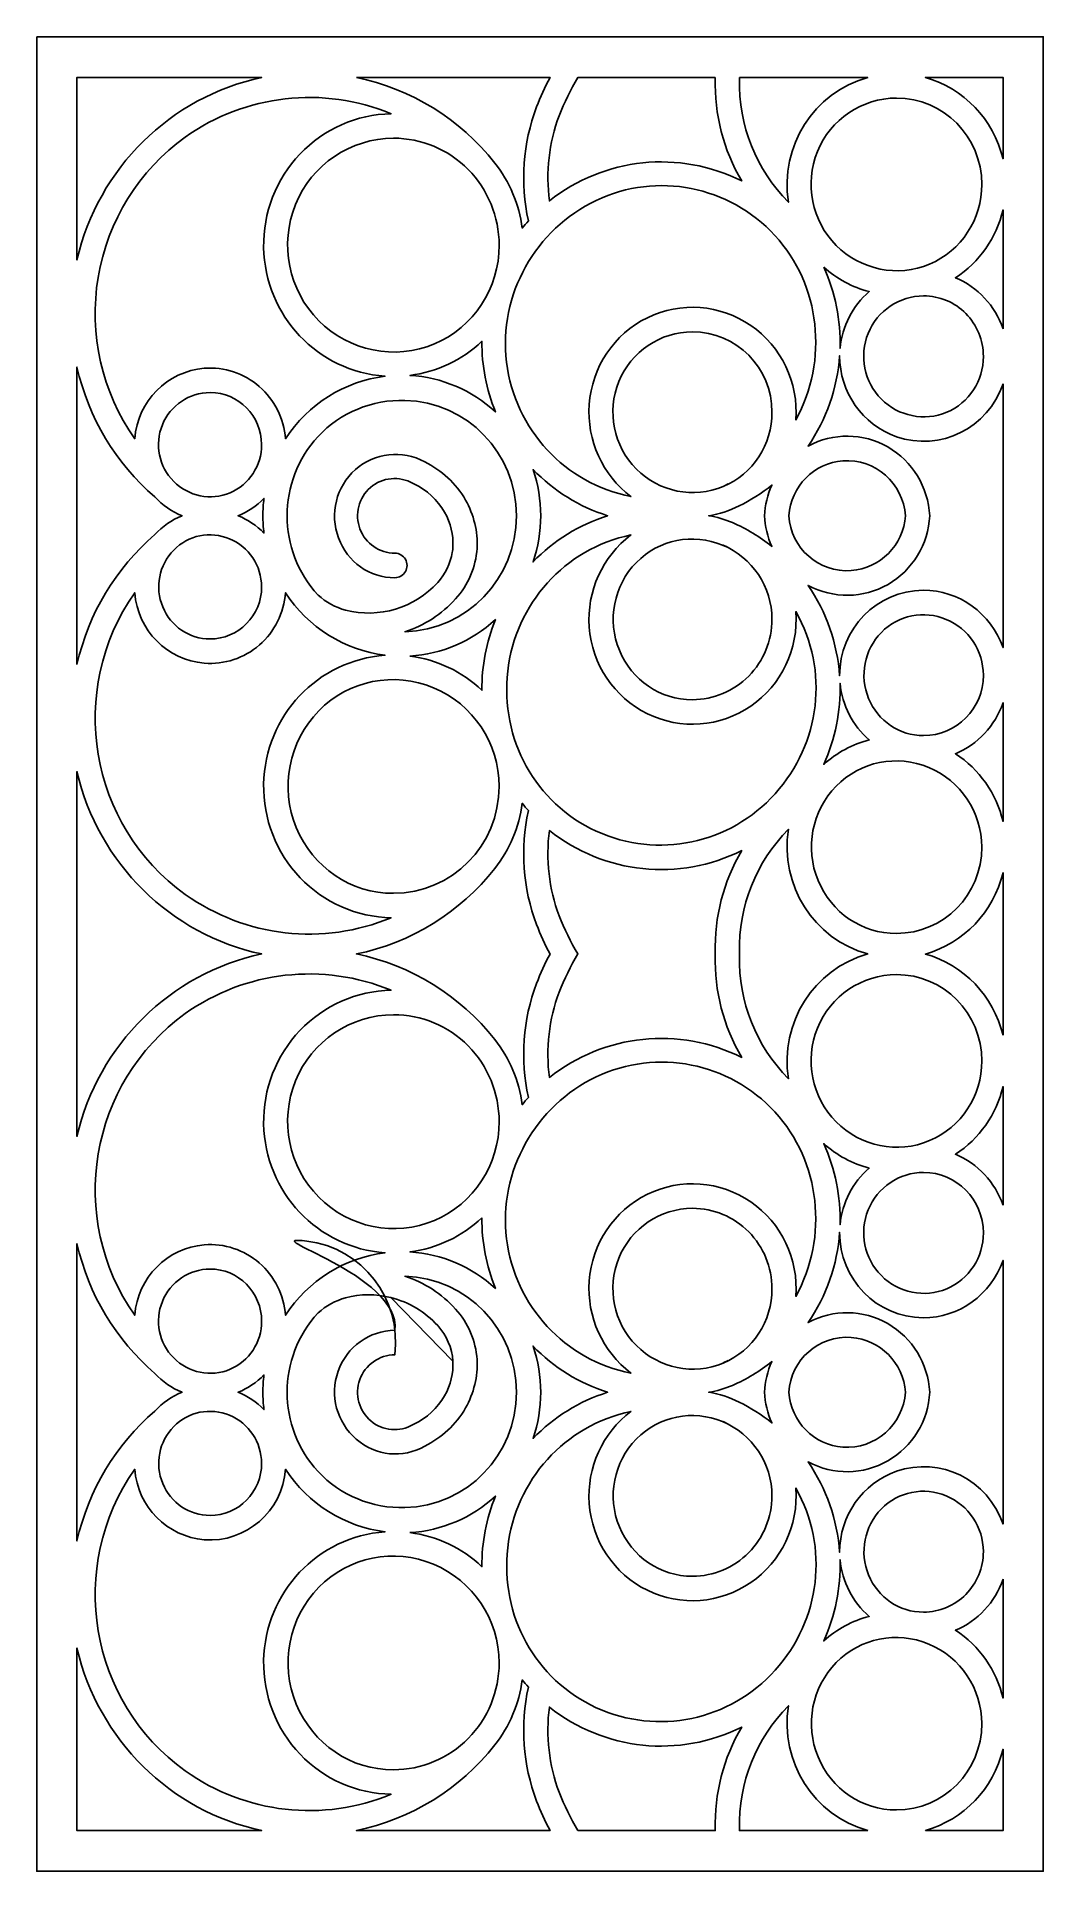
# Model space of a CAD drawing. Header units: centimetres. Extents: x -2.38 to 2.38, y -4.33 to 4.33.
import ezdxf

# ---------------------------------------------------------------- set-up
doc = ezdxf.new("R2010")
doc.units = ezdxf.units.CM
doc.header["$MEASUREMENT"] = 0
doc.layers.add('Layer 1', color=7, linetype='Continuous')

msp = doc.modelspace()

# ---------------------------------------------------------------- linework, layer by layer
at = {"layer": 'Layer 1', "color": 177}
for points, knots in [([(-2.37808, 4.33143), (-2.37808, 4.33143), (2.37808, 4.33143), (2.37808, 4.33143), (2.37808, 4.33143), (2.37808, 4.33143), (2.37808, -4.33142), (2.37808, -4.33142), (2.37808, -4.33142), (2.37808, -4.33142), (-2.37808, -4.33142), (-2.37808, -4.33142), (-2.37808, -4.33142), (-2.37808, -4.33142), (-2.37808, 4.33143), (-2.37808, 4.33143)], [0, 0, 0, 0, 0.2, 0.2, 0.2, 0.2, 0.4, 0.4, 0.4, 0.4, 0.6, 0.6, 0.6, 0.6, 1, 1, 1, 1]), ([(-1.31503, 4.13879), (-1.74663, 4.04691), (-2.08663, 3.7115), (-2.18756, 3.27733), (-2.18756, 3.27733), (-2.18756, 3.27733), (-2.18756, 4.13879), (-2.18756, 4.13879), (-2.18756, 4.13879), (-2.18756, 4.13879), (-1.31502, 4.13879), (-1.31502, 4.13879), (-1.31502, 4.13879), (-1.31502, 4.13879), (-1.31503, 4.13879), (-1.31503, 4.13879)], [0, 0, 0, 0, 0.2, 0.2, 0.2, 0.2, 0.4, 0.4, 0.4, 0.4, 0.6, 0.6, 0.6, 0.6, 1, 1, 1, 1]), ([(-0.73197, 2.72832), (-0.92399, 2.70421), (-1.09578, 2.59629), (-1.20214, 2.43284), (-1.20214, 2.43284), (-1.20945, 2.5285), (-1.25404, 2.61731), (-1.32611, 2.67972), (-1.32611, 2.67972), (-1.39817, 2.74214), (-1.49136, 2.77308), (-1.58596, 2.76569), (-1.58596, 2.76569), (-1.76143, 2.75122), (-1.90072, 2.61074), (-1.91507, 2.4333), (-1.91507, 2.4333), (-2.07016, 2.65401), (-2.13219, 2.92797), (-2.08752, 3.19492), (-2.08752, 3.19492), (-2.04284, 3.46187), (-1.89409, 3.70069), (-1.67583, 3.85752), (-1.67583, 3.85752), (-1.39147, 4.05925), (-1.02477, 4.10064), (-0.70329, 3.96761), (-0.70329, 3.96761), (-0.86606, 3.96454), (-1.02097, 3.89622), (-1.13392, 3.77766), (-1.13392, 3.77766), (-1.24688, 3.6591), (-1.30865, 3.5008), (-1.30562, 3.3362), (-1.30562, 3.3362), (-1.2989, 3.01368), (-1.05026, 2.74985), (-0.73196, 2.72832), (-0.73196, 2.72832), (-0.73196, 2.72832), (-0.73197, 2.72832), (-0.73197, 2.72832)], [0, 0, 0, 0, 0.0833333, 0.0833333, 0.0833333, 0.0833333, 0.1666667, 0.1666667, 0.1666667, 0.1666667, 0.25, 0.25, 0.25, 0.25, 0.3333333, 0.3333333, 0.3333333, 0.3333333, 0.4166667, 0.4166667, 0.4166667, 0.4166667, 0.5, 0.5, 0.5, 0.5, 0.5833333, 0.5833333, 0.5833333, 0.5833333, 0.6666667, 0.6666667, 0.6666667, 0.6666667, 0.75, 0.75, 0.75, 0.75, 0.8333333, 0.8333333, 0.8333333, 0.8333333, 1, 1, 1, 1]), ([(-0.86747, 4.13879), (-0.86747, 4.13879), (0.04731, 4.13879), (0.04731, 4.13879), (0.04731, 4.13879), (0.02336, 4.09375), (0.0022, 4.04727), (-0.01607, 3.99959), (-0.01607, 3.99959), (-0.08109, 3.82802), (-0.09451, 3.64095), (-0.0546, 3.46171), (-0.0546, 3.46171), (-0.06466, 3.45052), (-0.07443, 3.43905), (-0.08389, 3.42733), (-0.08389, 3.42733), (-0.09837, 3.53995), (-0.14311, 3.64635), (-0.2133, 3.73501), (-0.2133, 3.73501), (-0.37794, 3.94293), (-0.60933, 4.0858), (-0.86747, 4.13879)], [0, 0, 0, 0, 0.1428571, 0.1428571, 0.1428571, 0.1428571, 0.2857143, 0.2857143, 0.2857143, 0.2857143, 0.4285714, 0.4285714, 0.4285714, 0.4285714, 0.5714286, 0.5714286, 0.5714286, 0.5714286, 0.7142857, 0.7142857, 0.7142857, 0.7142857, 1, 1, 1, 1]), ([(0.82778, 4.13879), (0.82778, 4.13879), (0.82766, 4.13442), (0.82766, 4.13442), (0.82766, 4.13442), (0.82378, 3.96431), (0.86713, 3.7966), (0.95287, 3.65019), (0.95287, 3.65019), (0.65728, 3.79835), (0.30414, 3.76176), (0.04467, 3.55573), (0.04467, 3.55573), (0.02629, 3.69158), (0.0421, 3.82998), (0.09059, 3.95802), (0.09059, 3.95802), (0.11467, 4.02083), (0.14429, 4.08134), (0.17909, 4.13878), (0.17909, 4.13878), (0.17909, 4.13878), (0.82778, 4.13879), (0.82778, 4.13879)], [0, 0, 0, 0, 0.1428571, 0.1428571, 0.1428571, 0.1428571, 0.2857143, 0.2857143, 0.2857143, 0.2857143, 0.4285714, 0.4285714, 0.4285714, 0.4285714, 0.5714286, 0.5714286, 0.5714286, 0.5714286, 0.7142857, 0.7142857, 0.7142857, 0.7142857, 1, 1, 1, 1]), ([(0.94215, 4.13879), (0.94215, 4.13879), (1.54815, 4.13879), (1.54815, 4.13879), (1.54815, 4.13879), (1.29317, 4.06738), (1.13194, 3.81407), (1.17392, 3.54991), (1.17392, 3.54991), (1.02109, 3.70347), (0.93724, 3.91388), (0.94194, 4.1317), (0.94194, 4.1317), (0.942, 4.13406), (0.94206, 4.13643), (0.94215, 4.13879)], [0, 0, 0, 0, 0.2, 0.2, 0.2, 0.2, 0.4, 0.4, 0.4, 0.4, 0.6, 0.6, 0.6, 0.6, 1, 1, 1, 1]), ([(2.18757, 4.13879), (2.18757, 4.13879), (2.18757, 3.75535), (2.18757, 3.75535), (2.18757, 3.75535), (2.14264, 3.94084), (2.00251, 4.08736), (1.82063, 4.13879), (1.82063, 4.13879), (1.82063, 4.13879), (2.18757, 4.13879), (2.18757, 4.13879), (2.18757, 4.13879), (2.18757, 4.13879), (2.18757, 4.13879), (2.18757, 4.13879)], [0, 0, 0, 0, 0.2, 0.2, 0.2, 0.2, 0.4, 0.4, 0.4, 0.4, 0.6, 0.6, 0.6, 0.6, 1, 1, 1, 1]), ([(2.08733, 3.63422), (2.08793, 3.46968), (1.99045, 3.32097), (1.84035, 3.25744), (1.84035, 3.25744), (1.69024, 3.19391), (1.51497, 3.2302), (1.39948, 3.34611), (1.39948, 3.34611), (1.28399, 3.46203), (1.24893, 3.63689), (1.31064, 3.78914), (1.31064, 3.78914), (1.37235, 3.94139), (1.52167, 4.04106), (1.68439, 4.04167), (1.68439, 4.04167), (1.90679, 4.04181), (2.08719, 3.8591), (2.08733, 3.63422)], [0, 0, 0, 0, 0.1666667, 0.1666667, 0.1666667, 0.1666667, 0.3333333, 0.3333333, 0.3333333, 0.3333333, 0.5, 0.5, 0.5, 0.5, 0.6666667, 0.6666667, 0.6666667, 0.6666667, 1, 1, 1, 1]), ([(-0.19308, 3.34736), (-0.19233, 3.14352), (-0.31309, 2.9593), (-0.49904, 2.88059), (-0.49904, 2.88059), (-0.68499, 2.80189), (-0.90213, 2.84684), (-1.04521, 2.99045), (-1.04521, 2.99045), (-1.18827, 3.13405), (-1.23171, 3.35066), (-1.15526, 3.53928), (-1.15526, 3.53928), (-1.07881, 3.72789), (-0.89383, 3.85136), (-0.69224, 3.85212), (-0.69224, 3.85212), (-0.55994, 3.8522), (-0.43302, 3.79914), (-0.33941, 3.7046), (-0.33941, 3.7046), (-0.2458, 3.61006), (-0.19316, 3.48115), (-0.19308, 3.34736)], [0, 0, 0, 0, 0.1428571, 0.1428571, 0.1428571, 0.1428571, 0.2857143, 0.2857143, 0.2857143, 0.2857143, 0.4285714, 0.4285714, 0.4285714, 0.4285714, 0.5714286, 0.5714286, 0.5714286, 0.5714286, 0.7142857, 0.7142857, 0.7142857, 0.7142857, 1, 1, 1, 1]), ([(0.42975, 2.16015), (0.1186, 2.22035), (-0.11872, 2.47648), (-0.15788, 2.79436), (-0.15788, 2.79436), (-0.19703, 3.11225), (-0.02099, 3.42319), (0.26604, 3.55873), (0.26604, 3.55873), (0.55308, 3.69427), (0.89379, 3.62728), (1.1097, 3.39286), (1.1097, 3.39286), (1.3256, 3.15844), (1.36308, 2.80216), (1.20899, 2.52227), (1.20899, 2.52227), (1.22179, 2.69871), (1.14054, 2.86865), (0.99583, 2.96808), (0.99583, 2.96808), (0.85113, 3.06751), (0.66496, 3.08132), (0.50745, 3.00432), (0.50745, 3.00432), (0.34994, 2.92731), (0.24503, 2.7712), (0.23223, 2.59476), (0.23223, 2.59476), (0.22089, 2.42531), (0.29518, 2.26173), (0.42976, 2.16014), (0.42976, 2.16014), (0.42976, 2.16014), (0.42975, 2.16015), (0.42975, 2.16015)], [0, 0, 0, 0, 0.1, 0.1, 0.1, 0.1, 0.2, 0.2, 0.2, 0.2, 0.3, 0.3, 0.3, 0.3, 0.4, 0.4, 0.4, 0.4, 0.5, 0.5, 0.5, 0.5, 0.6, 0.6, 0.6, 0.6, 0.7, 0.7, 0.7, 0.7, 0.8, 0.8, 0.8, 0.8, 1, 1, 1, 1]), ([(2.18757, 2.95229), (2.15023, 3.06156), (2.06838, 3.14931), (1.96266, 3.19332), (1.96266, 3.19332), (2.07585, 3.26639), (2.15649, 3.38099), (2.18757, 3.5131), (2.18757, 3.5131), (2.18757, 3.5131), (2.18757, 2.95229), (2.18757, 2.95229)], [0, 0, 0, 0, 0.25, 0.25, 0.25, 0.25, 0.5, 0.5, 0.5, 0.5, 1, 1, 1, 1]), ([(1.34067, 3.24338), (1.40215, 3.18809), (1.47576, 3.14845), (1.55544, 3.12771), (1.55544, 3.12771), (1.47684, 3.06012), (1.42738, 2.96432), (1.41752, 2.86048), (1.41752, 2.86048), (1.42144, 2.99241), (1.39516, 3.12343), (1.34067, 3.24338)], [0, 0, 0, 0, 0.25, 0.25, 0.25, 0.25, 0.5, 0.5, 0.5, 0.5, 1, 1, 1, 1]), ([(2.09474, 2.82212), (2.09516, 2.70681), (2.02685, 2.6026), (1.92166, 2.55808), (1.92166, 2.55808), (1.81648, 2.51356), (1.69365, 2.53898), (1.61272, 2.62022), (1.61272, 2.62022), (1.53178, 2.70144), (1.50721, 2.82398), (1.55045, 2.93067), (1.55045, 2.93067), (1.5937, 3.03737), (1.69834, 3.10721), (1.81237, 3.10764), (1.81237, 3.10764), (1.88721, 3.10769), (1.959, 3.07767), (2.01196, 3.02419), (2.01196, 3.02419), (2.06491, 2.97071), (2.09469, 2.89779), (2.09474, 2.82211), (2.09474, 2.82211), (2.09474, 2.82211), (2.09474, 2.82212), (2.09474, 2.82212)], [0, 0, 0, 0, 0.125, 0.125, 0.125, 0.125, 0.25, 0.25, 0.25, 0.25, 0.375, 0.375, 0.375, 0.375, 0.5, 0.5, 0.5, 0.5, 0.625, 0.625, 0.625, 0.625, 0.75, 0.75, 0.75, 0.75, 1, 1, 1, 1]), ([(-0.27453, 2.89304), (-0.27543, 2.77876), (-0.2537, 2.66549), (-0.21058, 2.55985), (-0.21058, 2.55985), (-0.32177, 2.66236), (-0.46431, 2.72314), (-0.61451, 2.73202), (-0.61451, 2.73202), (-0.48731, 2.74846), (-0.36845, 2.80474), (-0.27453, 2.89304), (-0.27453, 2.89304), (-0.27453, 2.89304), (-0.27453, 2.89304), (-0.27453, 2.89304)], [0, 0, 0, 0, 0.2, 0.2, 0.2, 0.2, 0.4, 0.4, 0.4, 0.4, 0.6, 0.6, 0.6, 0.6, 1, 1, 1, 1]), ([(1.096, 2.55852), (1.09656, 2.40523), (1.00574, 2.26668), (0.8659, 2.2075), (0.8659, 2.2075), (0.72606, 2.14831), (0.56277, 2.18212), (0.45518, 2.29011), (0.45518, 2.29011), (0.34758, 2.3981), (0.31492, 2.561), (0.37241, 2.70285), (0.37241, 2.70285), (0.42991, 2.84468), (0.56901, 2.93754), (0.72061, 2.93811), (0.72061, 2.93811), (0.9278, 2.93824), (1.09586, 2.76803), (1.096, 2.55852)], [0, 0, 0, 0, 0.1666667, 0.1666667, 0.1666667, 0.1666667, 0.3333333, 0.3333333, 0.3333333, 0.3333333, 0.5, 0.5, 0.5, 0.5, 0.6666667, 0.6666667, 0.6666667, 0.6666667, 1, 1, 1, 1]), ([(2.18757, 2.69194), (2.11665, 2.48249), (1.89077, 2.37099), (1.68364, 2.44271), (1.68364, 2.44271), (1.52326, 2.49952), (1.41584, 2.6528), (1.41571, 2.82463), (1.41571, 2.82463), (1.4048, 2.67165), (1.35338, 2.52439), (1.26691, 2.39837), (1.26691, 2.39837), (1.38476, 2.46221), (1.52672, 2.46062), (1.64315, 2.39417), (1.64315, 2.39417), (1.75957, 2.32772), (1.83434, 2.20441), (1.8412, 2.0694), (1.8412, 2.0694), (1.83477, 1.93437), (1.76044, 1.81206), (1.64422, 1.74523), (1.64422, 1.74523), (1.528, 1.67841), (1.38496, 1.67695), (1.26691, 1.74041), (1.26691, 1.74041), (1.35339, 1.61441), (1.40478, 1.46714), (1.41571, 1.31417), (1.41571, 1.31417), (1.4142, 1.53554), (1.59095, 1.71625), (1.80987, 1.71779), (1.80987, 1.71779), (1.97981, 1.71776), (2.13128, 1.60899), (2.18757, 1.44685), (2.18757, 1.44685), (2.18757, 1.44685), (2.18757, 2.69194), (2.18757, 2.69194)], [0, 0, 0, 0, 0.0833333, 0.0833333, 0.0833333, 0.0833333, 0.1666667, 0.1666667, 0.1666667, 0.1666667, 0.25, 0.25, 0.25, 0.25, 0.3333333, 0.3333333, 0.3333333, 0.3333333, 0.4166667, 0.4166667, 0.4166667, 0.4166667, 0.5, 0.5, 0.5, 0.5, 0.5833333, 0.5833333, 0.5833333, 0.5833333, 0.6666667, 0.6666667, 0.6666667, 0.6666667, 0.75, 0.75, 0.75, 0.75, 0.8333333, 0.8333333, 0.8333333, 0.8333333, 1, 1, 1, 1]), ([(-2.18756, 1.36724), (-2.18756, 1.36724), (-2.18756, 2.77155), (-2.18756, 2.77155), (-2.18756, 2.77155), (-2.13358, 2.53233), (-2.00466, 2.31729), (-1.81983, 2.15832), (-1.81983, 2.15832), (-1.78391, 2.11946), (-1.73998, 2.08911), (-1.69113, 2.0694), (-1.69113, 2.0694), (-1.73998, 2.04968), (-1.78391, 2.01932), (-1.81983, 1.98046), (-1.81983, 1.98046), (-2.00464, 1.82148), (-2.13362, 1.60646), (-2.18756, 1.36724)], [0, 0, 0, 0, 0.1666667, 0.1666667, 0.1666667, 0.1666667, 0.3333333, 0.3333333, 0.3333333, 0.3333333, 0.5, 0.5, 0.5, 0.5, 0.6666667, 0.6666667, 0.6666667, 0.6666667, 1, 1, 1, 1]), ([(-1.31539, 2.4052), (-1.31502, 2.30588), (-1.37386, 2.21611), (-1.46447, 2.17776), (-1.46447, 2.17776), (-1.55508, 2.13941), (-1.66089, 2.16131), (-1.7306, 2.23128), (-1.7306, 2.23128), (-1.80032, 2.30126), (-1.82149, 2.4068), (-1.78423, 2.49871), (-1.78423, 2.49871), (-1.74698, 2.59062), (-1.65684, 2.65078), (-1.55862, 2.65115), (-1.55862, 2.65115), (-1.42437, 2.65124), (-1.31547, 2.54095), (-1.31539, 2.4052), (-1.31539, 2.4052), (-1.31539, 2.4052), (-1.31539, 2.4052), (-1.31539, 2.4052)], [0, 0, 0, 0, 0.1428571, 0.1428571, 0.1428571, 0.1428571, 0.2857143, 0.2857143, 0.2857143, 0.2857143, 0.4285714, 0.4285714, 0.4285714, 0.4285714, 0.5714286, 0.5714286, 0.5714286, 0.5714286, 0.7142857, 0.7142857, 0.7142857, 0.7142857, 1, 1, 1, 1]), ([(-0.59562, 2.22016), (-0.53499, 2.19118), (-0.48445, 2.14426), (-0.45072, 2.08564), (-0.45072, 2.08564), (-0.42253, 2.03608), (-0.40885, 1.9794), (-0.41126, 1.92228), (-0.41126, 1.92228), (-0.41193, 1.9136), (-0.413, 1.90496), (-0.41447, 1.89638), (-0.41447, 1.89638), (-0.42351, 1.84344), (-0.44742, 1.79421), (-0.4833, 1.75458), (-0.4833, 1.75458), (-0.59374, 1.63377), (-0.76074, 1.58352), (-0.91857, 1.62344), (-0.91857, 1.62344), (-0.96668, 1.63702), (-1.01115, 1.66142), (-1.04864, 1.69479), (-1.04864, 1.69479), (-1.24372, 1.9053), (-1.24352, 2.23316), (-1.04871, 2.44392), (-1.04871, 2.44392), (-0.94188, 2.55674), (-0.79268, 2.61855), (-0.63827, 2.61405), (-0.63827, 2.61405), (-0.34545, 2.60784), (-0.11116, 2.36557), (-0.11078, 2.0694), (-0.11078, 2.0694), (-0.11086, 1.77262), (-0.34507, 1.52976), (-0.63844, 1.52142), (-0.63844, 1.52142), (-0.54654, 1.55108), (-0.46399, 1.60455), (-0.39894, 1.67658), (-0.39894, 1.67658), (-0.33942, 1.74234), (-0.30356, 1.82641), (-0.29714, 1.91532), (-0.29714, 1.91532), (-0.29339, 1.99511), (-0.31233, 2.07429), (-0.35176, 2.14351), (-0.35176, 2.14351), (-0.39678, 2.22186), (-0.46405, 2.28466), (-0.54489, 2.32376), (-0.54489, 2.32376), (-0.65072, 2.3821), (-0.78129, 2.36762), (-0.87209, 2.28746), (-0.87209, 2.28746), (-0.9629, 2.20731), (-0.99474, 2.07844), (-0.95187, 1.96452), (-0.95187, 1.96452), (-0.909, 1.8506), (-0.80601, 1.77573), (-0.68548, 1.7769), (-0.68548, 1.7769), (-0.66506, 1.7769), (-0.64619, 1.78791), (-0.63598, 1.80579), (-0.63598, 1.80579), (-0.62577, 1.82367), (-0.62577, 1.8457), (-0.63598, 1.86359), (-0.63598, 1.86359), (-0.64618, 1.88147), (-0.66505, 1.89249), (-0.68547, 1.89249), (-0.68547, 1.89249), (-0.75879, 1.89183), (-0.82472, 1.93751), (-0.85058, 2.00689), (-0.85058, 2.00689), (-0.87644, 2.07627), (-0.85672, 2.15459), (-0.80121, 2.20303), (-0.80121, 2.20303), (-0.7457, 2.25147), (-0.66349, 2.25817), (-0.5994, 2.22215), (-0.5994, 2.22215), (-0.59817, 2.22144), (-0.59691, 2.22077), (-0.59562, 2.22016), (-0.59562, 2.22016), (-0.59562, 2.22016), (-0.59562, 2.22016), (-0.59562, 2.22016)], [0, 0, 0, 0, 0.0384615, 0.0384615, 0.0384615, 0.0384615, 0.0769231, 0.0769231, 0.0769231, 0.0769231, 0.1153846, 0.1153846, 0.1153846, 0.1153846, 0.1538462, 0.1538462, 0.1538462, 0.1538462, 0.1923077, 0.1923077, 0.1923077, 0.1923077, 0.2307692, 0.2307692, 0.2307692, 0.2307692, 0.2692308, 0.2692308, 0.2692308, 0.2692308, 0.3076923, 0.3076923, 0.3076923, 0.3076923, 0.3461538, 0.3461538, 0.3461538, 0.3461538, 0.3846154, 0.3846154, 0.3846154, 0.3846154, 0.4230769, 0.4230769, 0.4230769, 0.4230769, 0.4615385, 0.4615385, 0.4615385, 0.4615385, 0.5, 0.5, 0.5, 0.5, 0.5384615, 0.5384615, 0.5384615, 0.5384615, 0.5769231, 0.5769231, 0.5769231, 0.5769231, 0.6153846, 0.6153846, 0.6153846, 0.6153846, 0.6538462, 0.6538462, 0.6538462, 0.6538462, 0.6923077, 0.6923077, 0.6923077, 0.6923077, 0.7307692, 0.7307692, 0.7307692, 0.7307692, 0.7692308, 0.7692308, 0.7692308, 0.7692308, 0.8076923, 0.8076923, 0.8076923, 0.8076923, 0.8461538, 0.8461538, 0.8461538, 0.8461538, 0.8846154, 0.8846154, 0.8846154, 0.8846154, 0.9230769, 0.9230769, 0.9230769, 0.9230769, 1, 1, 1, 1]), ([(1.72669, 2.0694), (1.71585, 2.22351), (1.58386, 2.33959), (1.43145, 2.32863), (1.43145, 2.32863), (1.29425, 2.31822), (1.18525, 2.20814), (1.17509, 2.0694), (1.17509, 2.0694), (1.18593, 1.91528), (1.31792, 1.7992), (1.47033, 1.81016), (1.47033, 1.81016), (1.60753, 1.82057), (1.71653, 1.93065), (1.72669, 2.0694)], [0, 0, 0, 0, 0.2, 0.2, 0.2, 0.2, 0.4, 0.4, 0.4, 0.4, 0.6, 0.6, 0.6, 0.6, 1, 1, 1, 1]), ([(0.00353, 2.06941), (0.00353, 1.99516), (-0.0088, 1.92142), (-0.03292, 1.85129), (-0.03292, 1.85129), (0.0649, 1.9523), (0.18602, 2.02725), (0.31947, 2.0694), (0.31947, 2.0694), (0.18602, 2.11152), (0.06492, 2.18649), (-0.03291, 2.28748), (-0.03291, 2.28748), (-0.00879, 2.21736), (0.00353, 2.14363), (0.00353, 2.06939), (0.00353, 2.06939), (0.00353, 2.06939), (0.00353, 2.06941), (0.00353, 2.06941)], [0, 0, 0, 0, 0.1666667, 0.1666667, 0.1666667, 0.1666667, 0.3333333, 0.3333333, 0.3333333, 0.3333333, 0.5, 0.5, 0.5, 0.5, 0.6666667, 0.6666667, 0.6666667, 0.6666667, 1, 1, 1, 1]), ([(1.06058, 2.0694), (1.06305, 2.01931), (1.07491, 1.97018), (1.09555, 1.92459), (1.09555, 1.92459), (1.03862, 1.96997), (0.97618, 2.00776), (0.90972, 2.03704), (0.90972, 2.03704), (0.87355, 2.05235), (0.8357, 2.06321), (0.79697, 2.0694), (0.79697, 2.0694), (0.84682, 2.07735), (0.89513, 2.09305), (0.94023, 2.11594), (0.94023, 2.11594), (0.99537, 2.14291), (1.04745, 2.17585), (1.09555, 2.2142), (1.09555, 2.2142), (1.07492, 2.16861), (1.06305, 2.11948), (1.06058, 2.0694), (1.06058, 2.0694), (1.06058, 2.0694), (1.06058, 2.0694), (1.06058, 2.0694)], [0, 0, 0, 0, 0.125, 0.125, 0.125, 0.125, 0.25, 0.25, 0.25, 0.25, 0.375, 0.375, 0.375, 0.375, 0.5, 0.5, 0.5, 0.5, 0.625, 0.625, 0.625, 0.625, 0.75, 0.75, 0.75, 0.75, 1, 1, 1, 1]), ([(0.88969, 2.21961), (0.88148, 2.21561), (0.87319, 2.21176), (0.86484, 2.20806), (0.86484, 2.20806), (0.86484, 2.20806), (0.88969, 2.21961), (0.88969, 2.21961)], [0, 0, 0, 0, 0.3333333, 0.3333333, 0.3333333, 0.3333333, 1, 1, 1, 1]), ([(-1.30928, 2.0694), (-1.30928, 2.0967), (-1.30762, 2.12399), (-1.30429, 2.15109), (-1.30429, 2.15109), (-1.33889, 2.11566), (-1.38038, 2.08784), (-1.42612, 2.0694), (-1.42612, 2.0694), (-1.38038, 2.05094), (-1.3389, 2.02312), (-1.30429, 1.98771), (-1.30429, 1.98771), (-1.30762, 2.0148), (-1.30928, 2.04209), (-1.30928, 2.0694)], [0, 0, 0, 0, 0.2, 0.2, 0.2, 0.2, 0.4, 0.4, 0.4, 0.4, 0.6, 0.6, 0.6, 0.6, 1, 1, 1, 1]), ([(-1.31539, 1.73359), (-1.31575, 1.83322), (-1.37542, 1.92282), (-1.46659, 1.96061), (-1.46659, 1.96061), (-1.55775, 1.9984), (-1.66119, 1.97821), (-1.7306, 1.90751), (-1.7306, 1.90751), (-1.80002, 1.83681), (-1.82048, 1.73078), (-1.78244, 1.63887), (-1.78244, 1.63887), (-1.7444, 1.54696), (-1.65715, 1.48727), (-1.55862, 1.48764), (-1.55862, 1.48764), (-1.49407, 1.48768), (-1.43218, 1.51365), (-1.38657, 1.55983), (-1.38657, 1.55983), (-1.34095, 1.60602), (-1.31535, 1.66832), (-1.31539, 1.73359), (-1.31539, 1.73359), (-1.31539, 1.73359), (-1.31539, 1.73359), (-1.31539, 1.73359)], [0, 0, 0, 0, 0.125, 0.125, 0.125, 0.125, 0.25, 0.25, 0.25, 0.25, 0.375, 0.375, 0.375, 0.375, 0.5, 0.5, 0.5, 0.5, 0.625, 0.625, 0.625, 0.625, 0.75, 0.75, 0.75, 0.75, 1, 1, 1, 1]), ([(0.42975, 1.97864), (0.11812, 1.9144), (-0.11704, 1.65437), (-0.15254, 1.33478), (-0.15254, 1.33478), (-0.18804, 1.01519), (-0.02374, 0.71259), (0.26603, 0.58004), (0.26603, 0.58004), (0.5558, 0.44749), (0.89703, 0.51891), (1.11096, 0.75689), (1.11096, 0.75689), (1.32488, 0.99487), (1.36704, 1.33745), (1.20898, 1.61652), (1.20898, 1.61652), (1.22179, 1.44009), (1.14054, 1.27015), (0.99583, 1.17071), (0.99583, 1.17071), (0.85113, 1.07128), (0.66496, 1.05747), (0.50746, 1.13447), (0.50746, 1.13447), (0.34995, 1.21148), (0.24503, 1.3676), (0.23223, 1.54404), (0.23223, 1.54404), (0.22084, 1.71335), (0.29531, 1.87707), (0.42976, 1.97865), (0.42976, 1.97865), (0.42976, 1.97865), (0.42975, 1.97864), (0.42975, 1.97864)], [0, 0, 0, 0, 0.1, 0.1, 0.1, 0.1, 0.2, 0.2, 0.2, 0.2, 0.3, 0.3, 0.3, 0.3, 0.4, 0.4, 0.4, 0.4, 0.5, 0.5, 0.5, 0.5, 0.6, 0.6, 0.6, 0.6, 0.7, 0.7, 0.7, 0.7, 0.8, 0.8, 0.8, 0.8, 1, 1, 1, 1]), ([(1.096, 1.58027), (1.09544, 1.73403), (1.00334, 1.87232), (0.86264, 1.93064), (0.86264, 1.93064), (0.72195, 1.98896), (0.56231, 1.95781), (0.45518, 1.84869), (0.45518, 1.84869), (0.34805, 1.73956), (0.31647, 1.57593), (0.37518, 1.43408), (0.37518, 1.43408), (0.43388, 1.29224), (0.56855, 1.20012), (0.72061, 1.20069), (0.72061, 1.20069), (0.82023, 1.20075), (0.91575, 1.24083), (0.98615, 1.31211), (0.98615, 1.31211), (1.05654, 1.38338), (1.09606, 1.47954), (1.096, 1.58028), (1.096, 1.58028), (1.096, 1.58028), (1.096, 1.58027), (1.096, 1.58027)], [0, 0, 0, 0, 0.125, 0.125, 0.125, 0.125, 0.25, 0.25, 0.25, 0.25, 0.375, 0.375, 0.375, 0.375, 0.5, 0.5, 0.5, 0.5, 0.625, 0.625, 0.625, 0.625, 0.75, 0.75, 0.75, 0.75, 1, 1, 1, 1]), ([(0.88969, 1.91918), (0.88148, 1.92318), (0.87319, 1.92703), (0.86484, 1.93073), (0.86484, 1.93073), (0.86484, 1.93073), (0.88969, 1.91918), (0.88969, 1.91918)], [0, 0, 0, 0, 0.3333333, 0.3333333, 0.3333333, 0.3333333, 1, 1, 1, 1]), ([(-0.70329, 0.17118), (-0.86586, 0.17404), (-1.02066, 0.24208), (-1.13362, 0.36034), (-1.13362, 0.36034), (-1.24658, 0.47861), (-1.30844, 0.63819), (-1.30562, 0.80259), (-1.30562, 0.80259), (-1.29925, 1.12474), (-1.04987, 1.38863), (-0.73196, 1.41047), (-0.73196, 1.41047), (-0.92387, 1.43452), (-1.0958, 1.54262), (-1.20213, 1.70595), (-1.20213, 1.70595), (-1.20932, 1.6104), (-1.25374, 1.52165), (-1.32564, 1.45922), (-1.32564, 1.45922), (-1.39754, 1.39679), (-1.49147, 1.36584), (-1.58596, 1.37311), (-1.58596, 1.37311), (-1.76126, 1.38739), (-1.90057, 1.52826), (-1.91507, 1.70549), (-1.91507, 1.70549), (-2.23785, 1.2449), (-2.13131, 0.60767), (-1.67583, 0.28128), (-1.67583, 0.28128), (-1.39119, 0.07951), (-1.02494, 0.03793), (-0.70328, 0.17118), (-0.70328, 0.17118), (-0.70328, 0.17118), (-0.70329, 0.17118), (-0.70329, 0.17118)], [0, 0, 0, 0, 0.0909091, 0.0909091, 0.0909091, 0.0909091, 0.1818182, 0.1818182, 0.1818182, 0.1818182, 0.2727273, 0.2727273, 0.2727273, 0.2727273, 0.3636364, 0.3636364, 0.3636364, 0.3636364, 0.4545455, 0.4545455, 0.4545455, 0.4545455, 0.5454545, 0.5454545, 0.5454545, 0.5454545, 0.6363636, 0.6363636, 0.6363636, 0.6363636, 0.7272727, 0.7272727, 0.7272727, 0.7272727, 0.8181818, 0.8181818, 0.8181818, 0.8181818, 1, 1, 1, 1]), ([(-0.61453, 1.40678), (-0.48737, 1.39036), (-0.36843, 1.33402), (-0.27454, 1.24576), (-0.27454, 1.24576), (-0.27543, 1.36001), (-0.25368, 1.47333), (-0.21058, 1.57894), (-0.21058, 1.57894), (-0.32171, 1.47646), (-0.46438, 1.41568), (-0.61452, 1.40677), (-0.61452, 1.40677), (-0.61452, 1.40677), (-0.61453, 1.40678), (-0.61453, 1.40678)], [0, 0, 0, 0, 0.2, 0.2, 0.2, 0.2, 0.4, 0.4, 0.4, 0.4, 0.6, 0.6, 0.6, 0.6, 1, 1, 1, 1]), ([(2.09474, 1.31668), (2.09432, 1.43234), (2.02504, 1.53635), (1.91921, 1.58022), (1.91921, 1.58022), (1.81338, 1.62409), (1.6933, 1.60066), (1.61272, 1.51858), (1.61272, 1.51858), (1.53213, 1.4365), (1.50838, 1.31342), (1.55254, 1.20672), (1.55254, 1.20672), (1.59669, 1.10002), (1.69799, 1.03073), (1.81237, 1.03116), (1.81237, 1.03116), (1.96841, 1.03126), (2.09483, 1.15889), (2.09474, 1.31669), (2.09474, 1.31669), (2.09474, 1.31669), (2.09474, 1.31668), (2.09474, 1.31668)], [0, 0, 0, 0, 0.1428571, 0.1428571, 0.1428571, 0.1428571, 0.2857143, 0.2857143, 0.2857143, 0.2857143, 0.4285714, 0.4285714, 0.4285714, 0.4285714, 0.5714286, 0.5714286, 0.5714286, 0.5714286, 0.7142857, 0.7142857, 0.7142857, 0.7142857, 1, 1, 1, 1]), ([(-0.19308, 0.79143), (-0.19382, 0.99589), (-0.31629, 1.17977), (-0.50338, 1.25733), (-0.50338, 1.25733), (-0.69047, 1.33488), (-0.90275, 1.29345), (-1.04521, 1.14835), (-1.04521, 1.14835), (-1.18766, 1.00324), (-1.22964, 0.78564), (-1.15158, 0.59703), (-1.15158, 0.59703), (-1.07352, 0.40842), (-0.89444, 0.28592), (-0.69224, 0.28667), (-0.69224, 0.28667), (-0.41639, 0.28685), (-0.1929, 0.51248), (-0.19308, 0.79143)], [0, 0, 0, 0, 0.1666667, 0.1666667, 0.1666667, 0.1666667, 0.3333333, 0.3333333, 0.3333333, 0.3333333, 0.5, 0.5, 0.5, 0.5, 0.6666667, 0.6666667, 0.6666667, 0.6666667, 1, 1, 1, 1]), ([(1.34068, 0.89542), (1.40214, 0.95069), (1.47579, 0.99036), (1.55544, 1.01109), (1.55544, 1.01109), (1.47687, 1.07862), (1.42739, 1.17452), (1.41752, 1.27831), (1.41752, 1.27831), (1.42145, 1.14641), (1.39513, 1.01533), (1.34067, 0.89541), (1.34067, 0.89541), (1.34067, 0.89541), (1.34068, 0.89542), (1.34068, 0.89542)], [0, 0, 0, 0, 0.2, 0.2, 0.2, 0.2, 0.4, 0.4, 0.4, 0.4, 0.6, 0.6, 0.6, 0.6, 1, 1, 1, 1]), ([(2.18757, 0.6257), (2.18757, 0.6257), (2.18757, 1.18651), (2.18757, 1.18651), (2.18757, 1.18651), (2.15028, 1.07729), (2.06831, 0.98948), (1.96266, 0.94547), (1.96266, 0.94547), (2.0758, 0.87246), (2.15648, 0.75772), (2.18757, 0.62569), (2.18757, 0.62569), (2.18757, 0.62569), (2.18757, 0.6257), (2.18757, 0.6257)], [0, 0, 0, 0, 0.2, 0.2, 0.2, 0.2, 0.4, 0.4, 0.4, 0.4, 0.6, 0.6, 0.6, 0.6, 1, 1, 1, 1]), ([(2.08733, 0.50457), (2.08673, 0.66962), (1.98787, 0.81805), (1.83685, 0.88065), (1.83685, 0.88065), (1.68582, 0.94325), (1.51447, 0.90981), (1.39948, 0.79268), (1.39948, 0.79268), (1.28449, 0.67554), (1.2506, 0.4999), (1.31361, 0.34765), (1.31361, 0.34765), (1.37663, 0.1954), (1.52118, 0.09652), (1.68439, 0.09712), (1.68439, 0.09712), (1.90707, 0.09727), (2.08746, 0.2794), (2.08733, 0.50457)], [0, 0, 0, 0, 0.1666667, 0.1666667, 0.1666667, 0.1666667, 0.3333333, 0.3333333, 0.3333333, 0.3333333, 0.5, 0.5, 0.5, 0.5, 0.6666667, 0.6666667, 0.6666667, 0.6666667, 1, 1, 1, 1]), ([(-2.18756, -0.86145), (-2.18756, -0.86145), (-2.18756, 0.86146), (-2.18756, 0.86146), (-2.18756, 0.86146), (-2.0864, 0.42734), (-1.74667, 0.09166), (-1.31502, 0.00001), (-1.31502, 0.00001), (-1.74663, -0.09187), (-2.08663, -0.42728), (-2.18756, -0.86146), (-2.18756, -0.86146), (-2.18756, -0.86146), (-2.18756, -0.86145), (-2.18756, -0.86145)], [0, 0, 0, 0, 0.2, 0.2, 0.2, 0.2, 0.4, 0.4, 0.4, 0.4, 0.6, 0.6, 0.6, 0.6, 1, 1, 1, 1]), ([(-0.21331, -0.40378), (-0.37794, -0.19586), (-0.60932, -0.05299), (-0.86745, 0.00001), (-0.86745, 0.00001), (-0.60932, 0.05304), (-0.3779, 0.19585), (-0.2133, 0.4038), (-0.2133, 0.4038), (-0.14312, 0.49246), (-0.09835, 0.59885), (-0.08389, 0.71147), (-0.08389, 0.71147), (-0.07443, 0.69975), (-0.06466, 0.68829), (-0.0546, 0.67709), (-0.0546, 0.67709), (-0.09449, 0.49783), (-0.08111, 0.31076), (-0.01606, 0.1392), (-0.01606, 0.1392), (0.0022, 0.09152), (0.02337, 0.04503), (0.04732, -0.00001), (0.04732, -0.00001), (0.02336, -0.04503), (0.00219, -0.0915), (-0.01606, -0.13918), (-0.01606, -0.13918), (-0.08109, -0.31075), (-0.09451, -0.49783), (-0.05459, -0.67709), (-0.05459, -0.67709), (-0.06466, -0.68827), (-0.07443, -0.69973), (-0.08388, -0.71145), (-0.08388, -0.71145), (-0.09836, -0.59883), (-0.14311, -0.49244), (-0.2133, -0.40379), (-0.2133, -0.40379), (-0.2133, -0.40379), (-0.21331, -0.40378), (-0.21331, -0.40378)], [0, 0, 0, 0, 0.0833333, 0.0833333, 0.0833333, 0.0833333, 0.1666667, 0.1666667, 0.1666667, 0.1666667, 0.25, 0.25, 0.25, 0.25, 0.3333333, 0.3333333, 0.3333333, 0.3333333, 0.4166667, 0.4166667, 0.4166667, 0.4166667, 0.5, 0.5, 0.5, 0.5, 0.5833333, 0.5833333, 0.5833333, 0.5833333, 0.6666667, 0.6666667, 0.6666667, 0.6666667, 0.75, 0.75, 0.75, 0.75, 0.8333333, 0.8333333, 0.8333333, 0.8333333, 1, 1, 1, 1]), ([(0.04466, -0.58306), (0.02629, -0.4472), (0.0421, -0.30879), (0.0906, -0.18075), (0.0906, -0.18075), (0.11468, -0.11794), (0.1443, -0.05743), (0.1791, 0.00001), (0.1791, 0.00001), (0.14429, 0.05746), (0.11467, 0.11796), (0.09059, 0.18078), (0.09059, 0.18078), (0.04209, 0.30882), (0.02629, 0.44722), (0.04466, 0.58307), (0.04466, 0.58307), (0.30423, 0.37716), (0.65736, 0.34029), (0.95288, 0.4886), (0.95288, 0.4886), (0.86715, 0.34217), (0.82376, 0.17446), (0.82766, 0.00434), (0.82766, 0.00434), (0.82766, 0.00434), (0.82772, 0.00209), (0.82772, 0.00209), (0.82772, 0.00209), (0.82772, 0.00209), (0.82778, 0), (0.82778, 0), (0.82778, 0), (0.82778, 0), (0.82766, -0.00435), (0.82766, -0.00435), (0.82766, -0.00435), (0.82379, -0.17446), (0.86713, -0.34218), (0.95287, -0.48859), (0.95287, -0.48859), (0.65728, -0.34043), (0.30412, -0.37702), (0.04465, -0.58307), (0.04465, -0.58307), (0.04465, -0.58307), (0.04466, -0.58306), (0.04466, -0.58306)], [0, 0, 0, 0, 0.0769231, 0.0769231, 0.0769231, 0.0769231, 0.1538462, 0.1538462, 0.1538462, 0.1538462, 0.2307692, 0.2307692, 0.2307692, 0.2307692, 0.3076923, 0.3076923, 0.3076923, 0.3076923, 0.3846154, 0.3846154, 0.3846154, 0.3846154, 0.4615385, 0.4615385, 0.4615385, 0.4615385, 0.5384615, 0.5384615, 0.5384615, 0.5384615, 0.6153846, 0.6153846, 0.6153846, 0.6153846, 0.6923077, 0.6923077, 0.6923077, 0.6923077, 0.7692308, 0.7692308, 0.7692308, 0.7692308, 0.8461538, 0.8461538, 0.8461538, 0.8461538, 1, 1, 1, 1]), ([(1.17391, 0.58889), (1.02104, 0.4352), (0.93719, 0.22503), (0.94193, 0.0071), (0.94193, 0.0071), (0.94193, 0.0071), (0.94215, 0.00001), (0.94215, 0.00001), (0.94215, 0.00001), (0.94206, -0.00236), (0.942, -0.00473), (0.94194, -0.0071), (0.94194, -0.0071), (0.93724, -0.22503), (1.02101, -0.43523), (1.17392, -0.58888), (1.17392, -0.58888), (1.13199, -0.32502), (1.29345, -0.07132), (1.54815, 0.00001), (1.54815, 0.00001), (1.29338, 0.07107), (1.13225, 0.32499), (1.17392, 0.5889), (1.17392, 0.5889), (1.17392, 0.5889), (1.17391, 0.58889), (1.17391, 0.58889)], [0, 0, 0, 0, 0.125, 0.125, 0.125, 0.125, 0.25, 0.25, 0.25, 0.25, 0.375, 0.375, 0.375, 0.375, 0.5, 0.5, 0.5, 0.5, 0.625, 0.625, 0.625, 0.625, 0.75, 0.75, 0.75, 0.75, 1, 1, 1, 1]), ([(2.18757, -0.38344), (2.18757, -0.38344), (2.18757, 0.38344), (2.18757, 0.38344), (2.18757, 0.38344), (2.14275, 0.19807), (2.00236, 0.05147), (1.82063, 0), (1.82063, 0), (2.00238, -0.05139), (2.14267, -0.19808), (2.18757, -0.38344), (2.18757, -0.38344), (2.18757, -0.38344), (2.18757, -0.38344), (2.18757, -0.38344)], [0, 0, 0, 0, 0.2, 0.2, 0.2, 0.2, 0.4, 0.4, 0.4, 0.4, 0.6, 0.6, 0.6, 0.6, 1, 1, 1, 1]), ([(-0.70329, -0.17117), (-0.86606, -0.17424), (-1.02097, -0.24257), (-1.13393, -0.36112), (-1.13393, -0.36112), (-1.24688, -0.47968), (-1.30865, -0.63798), (-1.30562, -0.80258), (-1.30562, -0.80258), (-1.2989, -1.1251), (-1.05027, -1.38894), (-0.73196, -1.41046), (-0.73196, -1.41046), (-0.92398, -1.43458), (-1.09578, -1.54248), (-1.20213, -1.70594), (-1.20213, -1.70594), (-1.20945, -1.61027), (-1.25404, -1.52147), (-1.32611, -1.45905), (-1.32611, -1.45905), (-1.39818, -1.39664), (-1.49136, -1.36569), (-1.58597, -1.37309), (-1.58597, -1.37309), (-1.76144, -1.38756), (-1.90072, -1.52805), (-1.91507, -1.70548), (-1.91507, -1.70548), (-2.23802, -1.24589), (-2.13033, -0.60783), (-1.67583, -0.28126), (-1.67583, -0.28126), (-1.39146, -0.07953), (-1.02477, -0.03814), (-0.70328, -0.17118), (-0.70328, -0.17118), (-0.70328, -0.17118), (-0.70329, -0.17117), (-0.70329, -0.17117)], [0, 0, 0, 0, 0.0909091, 0.0909091, 0.0909091, 0.0909091, 0.1818182, 0.1818182, 0.1818182, 0.1818182, 0.2727273, 0.2727273, 0.2727273, 0.2727273, 0.3636364, 0.3636364, 0.3636364, 0.3636364, 0.4545455, 0.4545455, 0.4545455, 0.4545455, 0.5454545, 0.5454545, 0.5454545, 0.5454545, 0.6363636, 0.6363636, 0.6363636, 0.6363636, 0.7272727, 0.7272727, 0.7272727, 0.7272727, 0.8181818, 0.8181818, 0.8181818, 0.8181818, 1, 1, 1, 1]), ([(2.08733, -0.50456), (2.08793, -0.6691), (1.99045, -0.81781), (1.84035, -0.88134), (1.84035, -0.88134), (1.69024, -0.94488), (1.51497, -0.90859), (1.39948, -0.79267), (1.39948, -0.79267), (1.28399, -0.67675), (1.24893, -0.5019), (1.31064, -0.34964), (1.31064, -0.34964), (1.37235, -0.19739), (1.52167, -0.09772), (1.68439, -0.09711), (1.68439, -0.09711), (1.90679, -0.09697), (2.08719, -0.27968), (2.08733, -0.50456)], [0, 0, 0, 0, 0.1666667, 0.1666667, 0.1666667, 0.1666667, 0.3333333, 0.3333333, 0.3333333, 0.3333333, 0.5, 0.5, 0.5, 0.5, 0.6666667, 0.6666667, 0.6666667, 0.6666667, 1, 1, 1, 1]), ([(-0.19308, -0.79141), (-0.19233, -0.99526), (-0.31309, -1.17948), (-0.49904, -1.25819), (-0.49904, -1.25819), (-0.68499, -1.33689), (-0.90213, -1.29194), (-1.04521, -1.14833), (-1.04521, -1.14833), (-1.18827, -1.00473), (-1.23171, -0.78812), (-1.15526, -0.5995), (-1.15526, -0.5995), (-1.07881, -0.41089), (-0.89383, -0.28742), (-0.69224, -0.28666), (-0.69224, -0.28666), (-0.55994, -0.28657), (-0.43302, -0.33964), (-0.33941, -0.43418), (-0.33941, -0.43418), (-0.2458, -0.52872), (-0.19316, -0.65763), (-0.19308, -0.79141)], [0, 0, 0, 0, 0.1428571, 0.1428571, 0.1428571, 0.1428571, 0.2857143, 0.2857143, 0.2857143, 0.2857143, 0.4285714, 0.4285714, 0.4285714, 0.4285714, 0.5714286, 0.5714286, 0.5714286, 0.5714286, 0.7142857, 0.7142857, 0.7142857, 0.7142857, 1, 1, 1, 1]), ([(0.42975, -1.97863), (0.1186, -1.91844), (-0.11873, -1.6623), (-0.15789, -1.34441), (-0.15789, -1.34441), (-0.19704, -1.02652), (-0.02101, -0.71558), (0.26603, -0.58003), (0.26603, -0.58003), (0.55307, -0.44448), (0.8938, -0.51147), (1.1097, -0.7459), (1.1097, -0.7459), (1.32561, -0.98033), (1.36309, -1.33662), (1.20898, -1.61651), (1.20898, -1.61651), (1.22179, -1.44008), (1.14054, -1.27013), (0.99583, -1.1707), (0.99583, -1.1707), (0.85113, -1.07127), (0.66496, -1.05746), (0.50745, -1.13446), (0.50745, -1.13446), (0.34994, -1.21147), (0.24503, -1.36758), (0.23223, -1.54402), (0.23223, -1.54402), (0.22089, -1.71346), (0.29518, -1.87704), (0.42976, -1.97864), (0.42976, -1.97864), (0.42976, -1.97864), (0.42975, -1.97863), (0.42975, -1.97863)], [0, 0, 0, 0, 0.1, 0.1, 0.1, 0.1, 0.2, 0.2, 0.2, 0.2, 0.3, 0.3, 0.3, 0.3, 0.4, 0.4, 0.4, 0.4, 0.5, 0.5, 0.5, 0.5, 0.6, 0.6, 0.6, 0.6, 0.7, 0.7, 0.7, 0.7, 0.8, 0.8, 0.8, 0.8, 1, 1, 1, 1]), ([(2.18757, -1.1865), (2.15022, -1.07723), (2.06838, -0.98948), (1.96266, -0.94546), (1.96266, -0.94546), (2.07585, -0.87239), (2.15649, -0.75779), (2.18757, -0.62569), (2.18757, -0.62569), (2.18757, -0.62569), (2.18757, -1.1865), (2.18757, -1.1865)], [0, 0, 0, 0, 0.25, 0.25, 0.25, 0.25, 0.5, 0.5, 0.5, 0.5, 1, 1, 1, 1]), ([(1.55544, -1.01107), (1.47684, -1.07865), (1.42738, -1.17445), (1.41752, -1.2783), (1.41752, -1.2783), (1.42144, -1.14636), (1.39515, -1.01534), (1.34066, -0.89539), (1.34066, -0.89539), (1.40215, -0.95069), (1.47576, -0.99034), (1.55544, -1.01108), (1.55544, -1.01108), (1.55544, -1.01108), (1.55544, -1.01107), (1.55544, -1.01107)], [0, 0, 0, 0, 0.2, 0.2, 0.2, 0.2, 0.4, 0.4, 0.4, 0.4, 0.6, 0.6, 0.6, 0.6, 1, 1, 1, 1]), ([(2.09474, -1.31667), (2.09516, -1.43198), (2.02685, -1.53619), (1.92166, -1.58071), (1.92166, -1.58071), (1.81648, -1.62523), (1.69365, -1.5998), (1.61272, -1.51857), (1.61272, -1.51857), (1.53178, -1.43734), (1.50721, -1.31481), (1.55045, -1.20811), (1.55045, -1.20811), (1.5937, -1.10142), (1.69834, -1.03158), (1.81237, -1.03114), (1.81237, -1.03114), (1.96822, -1.03105), (2.09464, -1.15908), (2.09474, -1.31668), (2.09474, -1.31668), (2.09474, -1.31668), (2.09474, -1.31667), (2.09474, -1.31667)], [0, 0, 0, 0, 0.1428571, 0.1428571, 0.1428571, 0.1428571, 0.2857143, 0.2857143, 0.2857143, 0.2857143, 0.4285714, 0.4285714, 0.4285714, 0.4285714, 0.5714286, 0.5714286, 0.5714286, 0.5714286, 0.7142857, 0.7142857, 0.7142857, 0.7142857, 1, 1, 1, 1]), ([(1.096, -1.58026), (1.09656, -1.73356), (1.00574, -1.8721), (0.8659, -1.93129), (0.8659, -1.93129), (0.72606, -1.99048), (0.56277, -1.95667), (0.45518, -1.84867), (0.45518, -1.84867), (0.34758, -1.74068), (0.31492, -1.57778), (0.37241, -1.43594), (0.37241, -1.43594), (0.42991, -1.2941), (0.56901, -1.20124), (0.72061, -1.20067), (0.72061, -1.20067), (0.8201, -1.20061), (0.91555, -1.24051), (0.98595, -1.31161), (0.98595, -1.31161), (1.05635, -1.38271), (1.09593, -1.47965), (1.096, -1.58026)], [0, 0, 0, 0, 0.1428571, 0.1428571, 0.1428571, 0.1428571, 0.2857143, 0.2857143, 0.2857143, 0.2857143, 0.4285714, 0.4285714, 0.4285714, 0.4285714, 0.5714286, 0.5714286, 0.5714286, 0.5714286, 0.7142857, 0.7142857, 0.7142857, 0.7142857, 1, 1, 1, 1]), ([(-0.27453, -1.24574), (-0.27542, -1.36002), (-0.25369, -1.47329), (-0.21059, -1.57893), (-0.21059, -1.57893), (-0.32178, -1.47642), (-0.46431, -1.41565), (-0.61452, -1.40676), (-0.61452, -1.40676), (-0.48731, -1.39033), (-0.36845, -1.33405), (-0.27453, -1.24575), (-0.27453, -1.24575), (-0.27453, -1.24575), (-0.27453, -1.24574), (-0.27453, -1.24574)], [0, 0, 0, 0, 0.2, 0.2, 0.2, 0.2, 0.4, 0.4, 0.4, 0.4, 0.6, 0.6, 0.6, 0.6, 1, 1, 1, 1]), ([(-2.18757, -1.36723), (-2.13358, -1.60644), (-2.00466, -1.82149), (-1.81983, -1.98046), (-1.81983, -1.98046), (-1.78391, -2.01932), (-1.73997, -2.04968), (-1.69112, -2.06939), (-1.69112, -2.06939), (-1.73997, -2.0891), (-1.78391, -2.11945), (-1.81983, -2.15831), (-1.81983, -2.15831), (-2.00465, -2.31731), (-2.13362, -2.53232), (-2.18756, -2.77155), (-2.18756, -2.77155), (-2.18756, -2.77155), (-2.18756, -1.36723), (-2.18756, -1.36723), (-2.18756, -1.36723), (-2.18756, -1.36723), (-2.18757, -1.36723), (-2.18757, -1.36723)], [0, 0, 0, 0, 0.1428571, 0.1428571, 0.1428571, 0.1428571, 0.2857143, 0.2857143, 0.2857143, 0.2857143, 0.4285714, 0.4285714, 0.4285714, 0.4285714, 0.5714286, 0.5714286, 0.5714286, 0.5714286, 0.7142857, 0.7142857, 0.7142857, 0.7142857, 1, 1, 1, 1]), ([(-0.5994, -2.22214), (-0.66284, -2.25931), (-0.74248, -2.25248), (-0.79884, -2.20505), (-0.79884, -2.20505), (-0.85519, -2.15762), (-0.87628, -2.07967), (-0.85165, -2.00983), (-0.85165, -2.00983), (-0.82701, -1.94), (-0.75879, -1.89314), (-0.68547, -1.89248), (-0.68547, -1.89248), (-0.65391, -1.62784), (-0.84046, -1.38743), (-1.10216, -1.35549), (-1.10216, -1.35549), (-1.36386, -1.32355), (-0.65386, -1.51226), (-0.68547, -1.77689), (-0.68547, -1.77689), (-0.806, -1.77805), (-0.91306, -1.855), (-0.95377, -1.96973), (-0.95377, -1.96973), (-0.99448, -2.08445), (-0.96023, -2.21268), (-0.86792, -2.29107), (-0.86792, -2.29107), (-0.77561, -2.36946), (-0.6496, -2.38412), (-0.54489, -2.32375), (-0.54489, -2.32375), (-0.46405, -2.28464), (-0.39677, -2.22186), (-0.35176, -2.1435), (-0.35176, -2.1435), (-0.31234, -2.07427), (-0.29338, -1.9951), (-0.29714, -1.9153), (-0.29714, -1.9153), (-0.30357, -1.8264), (-0.33941, -1.74232), (-0.39895, -1.67657), (-0.39895, -1.67657), (-0.46399, -1.60455), (-0.54654, -1.55106), (-0.63844, -1.52141), (-0.63844, -1.52141), (-0.34506, -1.5294), (-0.11121, -1.77262), (-0.11078, -2.06939), (-0.11078, -2.06939), (-0.11081, -2.36556), (-0.34545, -2.60748), (-0.63827, -2.61404), (-0.63827, -2.61404), (-0.79267, -2.61857), (-0.94185, -2.55671), (-1.04871, -2.44392), (-1.04871, -2.44392), (-1.24375, -2.23337), (-1.24349, -1.90551), (-1.04864, -1.69478), (-1.04864, -1.69478), (-1.01115, -1.66141), (-0.96668, -1.63701), (-0.91857, -1.62343), (-0.91857, -1.62343), (-0.84849, -1.60411), (-0.77457, -1.60388), (-0.70436, -1.62275), (-0.70436, -1.62275), (-0.6193, -1.64332), (-0.54227, -1.68927), (-0.4833, -1.75458), (-0.4833, -1.75458), (-0.44145, -1.80077), (-0.41609, -1.85982), (-0.41126, -1.92227), (-0.41126, -1.92227), (-0.40884, -1.97939), (-0.42253, -2.03606), (-0.45071, -2.08563), (-0.45071, -2.08563), (-0.48444, -2.14425), (-0.53498, -2.19117), (-0.59562, -2.22015), (-0.59562, -2.22015), (-0.5969, -2.22077), (-0.59817, -2.22143), (-0.5994, -2.22214), (-0.5994, -2.22214), (-0.5994, -2.22214), (-0.5994, -2.22214), (-0.5994, -2.22214)], [0, 0, 0, 0, 0.04, 0.04, 0.04, 0.04, 0.08, 0.08, 0.08, 0.08, 0.12, 0.12, 0.12, 0.12, 0.16, 0.16, 0.16, 0.16, 0.2, 0.2, 0.2, 0.2, 0.24, 0.24, 0.24, 0.24, 0.28, 0.28, 0.28, 0.28, 0.32, 0.32, 0.32, 0.32, 0.36, 0.36, 0.36, 0.36, 0.4, 0.4, 0.4, 0.4, 0.44, 0.44, 0.44, 0.44, 0.48, 0.48, 0.48, 0.48, 0.52, 0.52, 0.52, 0.52, 0.56, 0.56, 0.56, 0.56, 0.6, 0.6, 0.6, 0.6, 0.64, 0.64, 0.64, 0.64, 0.68, 0.68, 0.68, 0.68, 0.72, 0.72, 0.72, 0.72, 0.76, 0.76, 0.76, 0.76, 0.8, 0.8, 0.8, 0.8, 0.84, 0.84, 0.84, 0.84, 0.88, 0.88, 0.88, 0.88, 0.92, 0.92, 0.92, 0.92, 1, 1, 1, 1]), ([(2.18758, -2.69193), (2.1163, -2.4823), (1.89095, -2.37062), (1.68364, -2.44269), (1.68364, -2.44269), (1.52315, -2.49966), (1.41573, -2.65263), (1.41571, -2.82462), (1.41571, -2.82462), (1.40478, -2.6716), (1.35342, -2.52442), (1.26692, -2.39837), (1.26692, -2.39837), (1.3852, -2.46195), (1.52743, -2.45992), (1.64388, -2.39296), (1.64388, -2.39296), (1.76034, -2.32601), (1.83475, -2.2047), (1.8412, -2.06939), (1.8412, -2.06939), (1.83433, -1.93411), (1.75948, -1.81179), (1.64282, -1.7452), (1.64282, -1.7452), (1.52616, -1.67862), (1.385, -1.67644), (1.26691, -1.7404), (1.26691, -1.7404), (1.35341, -1.61435), (1.4048, -1.46718), (1.41571, -1.31414), (1.41571, -1.31414), (1.41447, -1.53581), (1.59066, -1.71652), (1.80987, -1.71778), (1.80987, -1.71778), (1.97996, -1.71764), (2.13134, -1.60916), (2.18757, -1.44684), (2.18757, -1.44684), (2.18757, -1.44684), (2.18757, -2.69193), (2.18757, -2.69193), (2.18757, -2.69193), (2.18757, -2.69193), (2.18758, -2.69193), (2.18758, -2.69193)], [0, 0, 0, 0, 0.0769231, 0.0769231, 0.0769231, 0.0769231, 0.1538462, 0.1538462, 0.1538462, 0.1538462, 0.2307692, 0.2307692, 0.2307692, 0.2307692, 0.3076923, 0.3076923, 0.3076923, 0.3076923, 0.3846154, 0.3846154, 0.3846154, 0.3846154, 0.4615385, 0.4615385, 0.4615385, 0.4615385, 0.5384615, 0.5384615, 0.5384615, 0.5384615, 0.6153846, 0.6153846, 0.6153846, 0.6153846, 0.6923077, 0.6923077, 0.6923077, 0.6923077, 0.7692308, 0.7692308, 0.7692308, 0.7692308, 0.8461538, 0.8461538, 0.8461538, 0.8461538, 1, 1, 1, 1]), ([(-1.31539, -1.73358), (-1.31502, -1.83291), (-1.37386, -1.92268), (-1.46448, -1.96103), (-1.46448, -1.96103), (-1.55509, -1.99938), (-1.6609, -1.97748), (-1.73061, -1.9075), (-1.73061, -1.9075), (-1.80032, -1.83753), (-1.82149, -1.73197), (-1.78424, -1.64007), (-1.78424, -1.64007), (-1.74698, -1.54816), (-1.65684, -1.48799), (-1.55862, -1.48763), (-1.55862, -1.48763), (-1.49415, -1.48758), (-1.43231, -1.51344), (-1.38669, -1.55951), (-1.38669, -1.55951), (-1.34108, -1.60558), (-1.31543, -1.66839), (-1.31539, -1.73358)], [0, 0, 0, 0, 0.1428571, 0.1428571, 0.1428571, 0.1428571, 0.2857143, 0.2857143, 0.2857143, 0.2857143, 0.4285714, 0.4285714, 0.4285714, 0.4285714, 0.5714286, 0.5714286, 0.5714286, 0.5714286, 0.7142857, 0.7142857, 0.7142857, 0.7142857, 1, 1, 1, 1]), ([(-0.70435, -1.62275), (-0.61929, -1.64332), (-0.54226, -1.68927), (-0.4833, -1.75458), (-0.4833, -1.75458), (-0.44145, -1.80077), (-0.41609, -1.85982), (-0.41126, -1.92227), (-0.41126, -1.92227), (-0.41126, -1.92227), (-0.70435, -1.62275), (-0.70435, -1.62275)], [0, 0, 0, 0, 0.25, 0.25, 0.25, 0.25, 0.5, 0.5, 0.5, 0.5, 1, 1, 1, 1]), ([(1.72669, -2.06939), (1.71606, -2.22332), (1.58368, -2.33937), (1.43145, -2.32862), (1.43145, -2.32862), (1.29439, -2.31836), (1.18536, -2.20797), (1.17509, -2.06938), (1.17509, -2.06938), (1.18573, -1.91545), (1.3181, -1.7994), (1.47033, -1.81015), (1.47033, -1.81015), (1.60739, -1.82041), (1.71642, -1.9308), (1.72669, -2.06939)], [0, 0, 0, 0, 0.2, 0.2, 0.2, 0.2, 0.4, 0.4, 0.4, 0.4, 0.6, 0.6, 0.6, 0.6, 1, 1, 1, 1]), ([(0.00353, -2.0694), (0.00353, -1.99513), (-0.00879, -1.92142), (-0.03292, -1.85128), (-0.03292, -1.85128), (0.06494, -1.95232), (0.18597, -2.02724), (0.31947, -2.06938), (0.31947, -2.06938), (0.18598, -2.11154), (0.06494, -2.18644), (-0.03291, -2.28748), (-0.03291, -2.28748), (-0.00879, -2.21734), (0.00353, -2.14363), (0.00353, -2.06937), (0.00353, -2.06937), (0.00353, -2.06937), (0.00353, -2.0694), (0.00353, -2.0694)], [0, 0, 0, 0, 0.1666667, 0.1666667, 0.1666667, 0.1666667, 0.3333333, 0.3333333, 0.3333333, 0.3333333, 0.5, 0.5, 0.5, 0.5, 0.6666667, 0.6666667, 0.6666667, 0.6666667, 1, 1, 1, 1]), ([(-1.30928, -2.06939), (-1.30928, -2.0967), (-1.30762, -2.12397), (-1.30429, -2.15108), (-1.30429, -2.15108), (-1.33891, -2.11565), (-1.38037, -2.08784), (-1.42612, -2.06939), (-1.42612, -2.06939), (-1.38037, -2.05093), (-1.33891, -2.02313), (-1.30429, -1.9877), (-1.30429, -1.9877), (-1.30761, -2.0148), (-1.30928, -2.04208), (-1.30928, -2.06939), (-1.30928, -2.06939), (-1.30928, -2.06939), (-1.30928, -2.06939), (-1.30928, -2.06939)], [0, 0, 0, 0, 0.1666667, 0.1666667, 0.1666667, 0.1666667, 0.3333333, 0.3333333, 0.3333333, 0.3333333, 0.5, 0.5, 0.5, 0.5, 0.6666667, 0.6666667, 0.6666667, 0.6666667, 1, 1, 1, 1]), ([(1.06058, -2.06939), (1.06304, -2.01932), (1.07492, -1.97016), (1.09555, -1.92458), (1.09555, -1.92458), (1.03863, -1.96995), (0.97616, -2.00775), (0.90972, -2.03703), (0.90972, -2.03703), (0.87355, -2.05234), (0.83569, -2.0632), (0.79697, -2.06939), (0.79697, -2.06939), (0.84681, -2.07734), (0.89514, -2.09304), (0.94023, -2.11592), (0.94023, -2.11592), (0.99537, -2.1429), (1.04745, -2.17585), (1.09555, -2.21419), (1.09555, -2.21419), (1.07492, -2.16861), (1.06305, -2.11946), (1.06058, -2.06939), (1.06058, -2.06939), (1.06058, -2.06939), (1.06058, -2.06939), (1.06058, -2.06939)], [0, 0, 0, 0, 0.125, 0.125, 0.125, 0.125, 0.25, 0.25, 0.25, 0.25, 0.375, 0.375, 0.375, 0.375, 0.5, 0.5, 0.5, 0.5, 0.625, 0.625, 0.625, 0.625, 0.75, 0.75, 0.75, 0.75, 1, 1, 1, 1]), ([(0.88969, -1.91917), (0.88148, -1.92317), (0.87319, -1.92702), (0.86484, -1.93072), (0.86484, -1.93072), (0.86484, -1.93072), (0.88969, -1.91917), (0.88969, -1.91917)], [0, 0, 0, 0, 0.3333333, 0.3333333, 0.3333333, 0.3333333, 1, 1, 1, 1]), ([(-1.31539, -2.40519), (-1.31575, -2.30556), (-1.37542, -2.21596), (-1.46659, -2.17817), (-1.46659, -2.17817), (-1.55776, -2.14038), (-1.6612, -2.16057), (-1.73061, -2.23127), (-1.73061, -2.23127), (-1.80002, -2.30198), (-1.82048, -2.40801), (-1.78244, -2.49992), (-1.78244, -2.49992), (-1.74441, -2.59183), (-1.65715, -2.65151), (-1.55862, -2.65115), (-1.55862, -2.65115), (-1.49407, -2.65111), (-1.43218, -2.62514), (-1.38657, -2.57895), (-1.38657, -2.57895), (-1.34095, -2.53277), (-1.31535, -2.47046), (-1.31539, -2.40519)], [0, 0, 0, 0, 0.1428571, 0.1428571, 0.1428571, 0.1428571, 0.2857143, 0.2857143, 0.2857143, 0.2857143, 0.4285714, 0.4285714, 0.4285714, 0.4285714, 0.5714286, 0.5714286, 0.5714286, 0.5714286, 0.7142857, 0.7142857, 0.7142857, 0.7142857, 1, 1, 1, 1]), ([(0.42975, -2.16014), (0.11812, -2.22438), (-0.11704, -2.48441), (-0.15254, -2.804), (-0.15254, -2.804), (-0.18803, -3.12359), (-0.02373, -3.42619), (0.26603, -3.55873), (0.26603, -3.55873), (0.5558, -3.69128), (0.89703, -3.61986), (1.11095, -3.38188), (1.11095, -3.38188), (1.32488, -3.1439), (1.36703, -2.80133), (1.20898, -2.52225), (1.20898, -2.52225), (1.22179, -2.69869), (1.14054, -2.86864), (0.99583, -2.96807), (0.99583, -2.96807), (0.85113, -3.0675), (0.66496, -3.08131), (0.50745, -3.00431), (0.50745, -3.00431), (0.34994, -2.9273), (0.24503, -2.77119), (0.23223, -2.59475), (0.23223, -2.59475), (0.22084, -2.42543), (0.2953, -2.26171), (0.42976, -2.16013), (0.42976, -2.16013), (0.42976, -2.16013), (0.42975, -2.16014), (0.42975, -2.16014)], [0, 0, 0, 0, 0.1, 0.1, 0.1, 0.1, 0.2, 0.2, 0.2, 0.2, 0.3, 0.3, 0.3, 0.3, 0.4, 0.4, 0.4, 0.4, 0.5, 0.5, 0.5, 0.5, 0.6, 0.6, 0.6, 0.6, 0.7, 0.7, 0.7, 0.7, 0.8, 0.8, 0.8, 0.8, 1, 1, 1, 1]), ([(1.096, -2.55851), (1.09544, -2.40475), (1.00334, -2.26646), (0.86264, -2.20814), (0.86264, -2.20814), (0.72194, -2.14982), (0.5623, -2.18097), (0.45518, -2.2901), (0.45518, -2.2901), (0.34805, -2.39922), (0.31647, -2.56286), (0.37518, -2.7047), (0.37518, -2.7047), (0.43388, -2.84655), (0.56855, -2.93866), (0.72061, -2.9381), (0.72061, -2.9381), (0.82023, -2.93804), (0.91575, -2.89796), (0.98615, -2.82668), (0.98615, -2.82668), (1.05654, -2.7554), (1.09606, -2.65924), (1.096, -2.55851)], [0, 0, 0, 0, 0.1428571, 0.1428571, 0.1428571, 0.1428571, 0.2857143, 0.2857143, 0.2857143, 0.2857143, 0.4285714, 0.4285714, 0.4285714, 0.4285714, 0.5714286, 0.5714286, 0.5714286, 0.5714286, 0.7142857, 0.7142857, 0.7142857, 0.7142857, 1, 1, 1, 1]), ([(0.88969, -2.2196), (0.88148, -2.2156), (0.87319, -2.21174), (0.86484, -2.20805), (0.86484, -2.20805), (0.86484, -2.20805), (0.88969, -2.2196), (0.88969, -2.2196)], [0, 0, 0, 0, 0.3333333, 0.3333333, 0.3333333, 0.3333333, 1, 1, 1, 1]), ([(-0.70329, -3.9676), (-0.86586, -3.96475), (-1.02066, -3.8967), (-1.13362, -3.77844), (-1.13362, -3.77844), (-1.24658, -3.66017), (-1.30844, -3.50059), (-1.30562, -3.33619), (-1.30562, -3.33619), (-1.29925, -3.01404), (-1.04987, -2.75015), (-0.73196, -2.72831), (-0.73196, -2.72831), (-0.92387, -2.70427), (-1.0958, -2.59616), (-1.20213, -2.43283), (-1.20213, -2.43283), (-1.21709, -2.63181), (-1.38919, -2.78081), (-1.58596, -2.76568), (-1.58596, -2.76568), (-1.76126, -2.75139), (-1.90057, -2.61052), (-1.91507, -2.43329), (-1.91507, -2.43329), (-2.23785, -2.89388), (-2.13131, -3.53112), (-1.67583, -3.85751), (-1.67583, -3.85751), (-1.39119, -4.05927), (-1.02494, -4.10085), (-0.70328, -3.9676), (-0.70328, -3.9676), (-0.70328, -3.9676), (-0.70329, -3.9676), (-0.70329, -3.9676)], [0, 0, 0, 0, 0.1, 0.1, 0.1, 0.1, 0.2, 0.2, 0.2, 0.2, 0.3, 0.3, 0.3, 0.3, 0.4, 0.4, 0.4, 0.4, 0.5, 0.5, 0.5, 0.5, 0.6, 0.6, 0.6, 0.6, 0.7, 0.7, 0.7, 0.7, 0.8, 0.8, 0.8, 0.8, 1, 1, 1, 1]), ([(-0.61453, -2.73201), (-0.48737, -2.74842), (-0.36843, -2.80477), (-0.27454, -2.89302), (-0.27454, -2.89302), (-0.27543, -2.77877), (-0.25368, -2.66545), (-0.21058, -2.55984), (-0.21058, -2.55984), (-0.32171, -2.66232), (-0.46438, -2.72311), (-0.61452, -2.73201), (-0.61452, -2.73201), (-0.61452, -2.73201), (-0.61453, -2.73201), (-0.61453, -2.73201)], [0, 0, 0, 0, 0.2, 0.2, 0.2, 0.2, 0.4, 0.4, 0.4, 0.4, 0.6, 0.6, 0.6, 0.6, 1, 1, 1, 1]), ([(2.09474, -2.8221), (2.09432, -2.70644), (2.02504, -2.60243), (1.91921, -2.55856), (1.91921, -2.55856), (1.81338, -2.51469), (1.6933, -2.53812), (1.61271, -2.6202), (1.61271, -2.6202), (1.53213, -2.70229), (1.50838, -2.82537), (1.55254, -2.93207), (1.55254, -2.93207), (1.5967, -3.03876), (1.69799, -3.10805), (1.81237, -3.10763), (1.81237, -3.10763), (1.8873, -3.10758), (1.95915, -3.07743), (2.01211, -3.02382), (2.01211, -3.02382), (2.06506, -2.9702), (2.09478, -2.89787), (2.09474, -2.8221), (2.09474, -2.8221), (2.09474, -2.8221), (2.09474, -2.8221), (2.09474, -2.8221)], [0, 0, 0, 0, 0.125, 0.125, 0.125, 0.125, 0.25, 0.25, 0.25, 0.25, 0.375, 0.375, 0.375, 0.375, 0.5, 0.5, 0.5, 0.5, 0.625, 0.625, 0.625, 0.625, 0.75, 0.75, 0.75, 0.75, 1, 1, 1, 1]), ([(-0.19308, -3.34735), (-0.19382, -3.14289), (-0.31629, -2.95901), (-0.50338, -2.88146), (-0.50338, -2.88146), (-0.69047, -2.8039), (-0.90275, -2.84533), (-1.04521, -2.99044), (-1.04521, -2.99044), (-1.18766, -3.13555), (-1.22964, -3.35314), (-1.15158, -3.54175), (-1.15158, -3.54175), (-1.07352, -3.73037), (-0.89444, -3.85286), (-0.69224, -3.85211), (-0.69224, -3.85211), (-0.55977, -3.85203), (-0.43276, -3.79873), (-0.33915, -3.70395), (-0.33915, -3.70395), (-0.24554, -3.60917), (-0.193, -3.48131), (-0.19308, -3.34735), (-0.19308, -3.34735), (-0.19308, -3.34735), (-0.19308, -3.34735), (-0.19308, -3.34735)], [0, 0, 0, 0, 0.125, 0.125, 0.125, 0.125, 0.25, 0.25, 0.25, 0.25, 0.375, 0.375, 0.375, 0.375, 0.5, 0.5, 0.5, 0.5, 0.625, 0.625, 0.625, 0.625, 0.75, 0.75, 0.75, 0.75, 1, 1, 1, 1]), ([(1.34068, -3.24336), (1.40214, -3.18809), (1.47579, -3.14843), (1.55544, -3.12769), (1.55544, -3.12769), (1.47687, -3.06017), (1.42739, -2.96426), (1.41752, -2.86047), (1.41752, -2.86047), (1.42145, -2.99237), (1.39513, -3.12345), (1.34067, -3.24337), (1.34067, -3.24337), (1.34067, -3.24337), (1.34068, -3.24336), (1.34068, -3.24336)], [0, 0, 0, 0, 0.2, 0.2, 0.2, 0.2, 0.4, 0.4, 0.4, 0.4, 0.6, 0.6, 0.6, 0.6, 1, 1, 1, 1]), ([(2.18757, -2.95227), (2.15027, -3.06149), (2.06831, -3.1493), (1.96266, -3.19332), (1.96266, -3.19332), (2.07581, -3.26632), (2.15648, -3.38106), (2.18757, -3.51309), (2.18757, -3.51309), (2.18757, -3.51309), (2.18757, -2.95228), (2.18757, -2.95228), (2.18757, -2.95228), (2.18757, -2.95228), (2.18757, -2.95227), (2.18757, -2.95227)], [0, 0, 0, 0, 0.2, 0.2, 0.2, 0.2, 0.4, 0.4, 0.4, 0.4, 0.6, 0.6, 0.6, 0.6, 1, 1, 1, 1]), ([(2.08733, -3.63421), (2.08673, -3.46917), (1.98787, -3.32074), (1.83685, -3.25813), (1.83685, -3.25813), (1.68583, -3.19553), (1.51447, -3.22897), (1.39948, -3.34611), (1.39948, -3.34611), (1.28449, -3.46324), (1.2506, -3.63888), (1.31361, -3.79113), (1.31361, -3.79113), (1.37663, -3.94338), (1.52118, -4.04226), (1.68439, -4.04166), (1.68439, -4.04166), (1.90707, -4.04151), (2.08746, -3.85938), (2.08733, -3.63421), (2.08733, -3.63421), (2.08733, -3.63421), (2.08733, -3.63421), (2.08733, -3.63421)], [0, 0, 0, 0, 0.1428571, 0.1428571, 0.1428571, 0.1428571, 0.2857143, 0.2857143, 0.2857143, 0.2857143, 0.4285714, 0.4285714, 0.4285714, 0.4285714, 0.5714286, 0.5714286, 0.5714286, 0.5714286, 0.7142857, 0.7142857, 0.7142857, 0.7142857, 1, 1, 1, 1]), ([(-2.18756, -3.27732), (-2.18756, -3.27732), (-2.18756, -4.13878), (-2.18756, -4.13878), (-2.18756, -4.13878), (-2.18756, -4.13878), (-1.31502, -4.13878), (-1.31502, -4.13878), (-1.31502, -4.13878), (-1.74633, -4.04719), (-2.08649, -3.71109), (-2.18756, -3.27732), (-2.18756, -3.27732), (-2.18756, -3.27732), (-2.18756, -3.27732), (-2.18756, -3.27732)], [0, 0, 0, 0, 0.2, 0.2, 0.2, 0.2, 0.4, 0.4, 0.4, 0.4, 0.6, 0.6, 0.6, 0.6, 1, 1, 1, 1]), ([(-0.86745, -4.13878), (-0.86745, -4.13878), (0.04731, -4.13878), (0.04731, -4.13878), (0.04731, -4.13878), (0.02336, -4.09375), (0.00219, -4.04725), (-0.01607, -3.99957), (-0.01607, -3.99957), (-0.08109, -3.82808), (-0.09447, -3.64087), (-0.0546, -3.46168), (-0.0546, -3.46168), (-0.06467, -3.45049), (-0.07444, -3.43903), (-0.08389, -3.42731), (-0.08389, -3.42731), (-0.09835, -3.5399), (-0.14314, -3.64636), (-0.21331, -3.73499), (-0.21331, -3.73499), (-0.37783, -3.94285), (-0.60945, -4.08577), (-0.86746, -4.13878), (-0.86746, -4.13878), (-0.86746, -4.13878), (-0.86745, -4.13878), (-0.86745, -4.13878)], [0, 0, 0, 0, 0.125, 0.125, 0.125, 0.125, 0.25, 0.25, 0.25, 0.25, 0.375, 0.375, 0.375, 0.375, 0.5, 0.5, 0.5, 0.5, 0.625, 0.625, 0.625, 0.625, 0.75, 0.75, 0.75, 0.75, 1, 1, 1, 1]), ([(1.54815, -4.13878), (1.29338, -4.06772), (1.13225, -3.8138), (1.17392, -3.54989), (1.17392, -3.54989), (1.02104, -3.70358), (0.93719, -3.91375), (0.94193, -4.13169), (0.94193, -4.13169), (0.942, -4.13405), (0.94207, -4.13641), (0.94215, -4.13878), (0.94215, -4.13878), (0.94215, -4.13878), (1.54815, -4.13878), (1.54815, -4.13878), (1.54815, -4.13878), (1.54815, -4.13878), (1.54815, -4.13878), (1.54815, -4.13878)], [0, 0, 0, 0, 0.1666667, 0.1666667, 0.1666667, 0.1666667, 0.3333333, 0.3333333, 0.3333333, 0.3333333, 0.5, 0.5, 0.5, 0.5, 0.6666667, 0.6666667, 0.6666667, 0.6666667, 1, 1, 1, 1]), ([(0.1791, -4.13878), (0.1791, -4.13878), (0.82778, -4.13878), (0.82778, -4.13878), (0.82778, -4.13878), (0.82778, -4.13878), (0.82766, -4.13441), (0.82766, -4.13441), (0.82766, -4.13441), (0.82376, -3.96437), (0.86717, -3.79655), (0.95286, -3.65019), (0.95286, -3.65019), (0.65758, -3.79837), (0.30402, -3.76145), (0.04466, -3.5557), (0.04466, -3.5557), (0.02629, -3.6916), (0.04208, -3.82993), (0.09059, -3.95801), (0.09059, -3.95801), (0.11468, -4.02083), (0.14429, -4.08133), (0.1791, -4.13878), (0.1791, -4.13878), (0.1791, -4.13878), (0.1791, -4.13878), (0.1791, -4.13878)], [0, 0, 0, 0, 0.125, 0.125, 0.125, 0.125, 0.25, 0.25, 0.25, 0.25, 0.375, 0.375, 0.375, 0.375, 0.5, 0.5, 0.5, 0.5, 0.625, 0.625, 0.625, 0.625, 0.75, 0.75, 0.75, 0.75, 1, 1, 1, 1]), ([(1.82063, -4.13878), (1.82063, -4.13878), (2.18757, -4.13878), (2.18757, -4.13878), (2.18757, -4.13878), (2.18757, -4.13878), (2.18757, -3.75534), (2.18757, -3.75534), (2.18757, -3.75534), (2.14275, -3.94071), (2.00236, -4.08731), (1.82063, -4.13878), (1.82063, -4.13878), (1.82063, -4.13878), (1.82063, -4.13878), (1.82063, -4.13878)], [0, 0, 0, 0, 0.2, 0.2, 0.2, 0.2, 0.4, 0.4, 0.4, 0.4, 0.6, 0.6, 0.6, 0.6, 1, 1, 1, 1])]:
    msp.add_open_spline(points, degree=3, knots=knots, dxfattribs=at)

doc.saveas('drawing.dxf')
